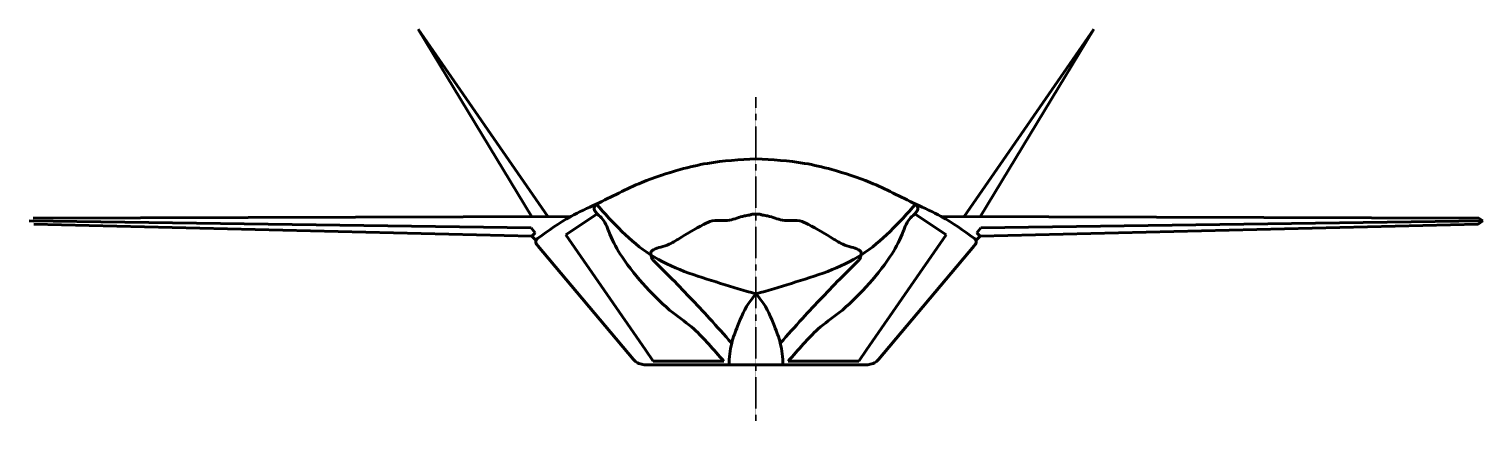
# Model space of a CAD drawing. Header units: millimetres. Extents: x -985956116104 to 1932156, y -552630487266 to 633586.
# Drawn here: x 93382 to 102167, y -185089 to -182722 of the extents above; entities that cross this region are included whole.
import ezdxf

# ---------------------------------------------------------------- set-up
doc = ezdxf.new("R2010")
doc.units = ezdxf.units.MM
doc.linetypes.add('CENTER', pattern=[2, 1.25, -0.25, 0.25, -0.25])
doc.layers.add('_axes (Оси)', color=6, linetype='CENTER', lineweight=30)
doc.layers.add('_basic (Основной)', color=4, linetype='Continuous', lineweight=60)

msp = doc.modelspace()

# ---------------------------------------------------------------- linework, layer by layer
at = {"layer": '_axes (Оси)', "transparency": 33554687}
msp.add_line((97774.677, -183133.648), (97774.677, -185088.857), dxfattribs=at)
at = {"layer": '_basic (Основной)', "transparency": 33554687}
for p, q in [((95732.789, -182722.297), (96420.444, -183855.391)), ((95732.789, -182722.297), (96517.583, -183855.098)), ((99816.566, -182722.297), (99031.771, -183855.098)), ((99816.566, -182722.297), (99128.911, -183855.391)), ((96654.398, -183854.685), (93406.121, -183864.485)), ((96815.382, -183837.654), (96625.543, -183964.269)), ((98733.972, -183837.654), (98923.812, -183964.269)), ((98894.957, -183854.685), (102143.234, -183864.485)), ((102143.234, -183864.485), (102167.068, -183880.116)), ((96415.74, -183922.424), (93382.287, -183880.116)), ((93411.985, -183900.32), (96421.02, -183972.584)), ((96440.549, -183952.038), (96415.74, -183922.424)), ((96421.02, -183972.584), (96440.549, -183952.038)), ((99108.806, -183952.038), (99133.614, -183922.424)), ((99128.335, -183972.584), (99108.806, -183952.038)), ((102137.369, -183900.32), (99128.335, -183972.584)), ((99133.614, -183922.424), (102167.068, -183880.116)), ((102167.068, -183880.116), (102137.369, -183900.32)), ((96421.02, -183972.584), (96445.929, -183999.055)), ((96455.557, -184030.786), (97034.506, -184718.427)), ((96625.543, -183964.269), (97106.266, -184659.297)), ((98923.812, -183964.269), (98443.088, -184659.297)), ((99093.798, -184030.786), (98514.849, -184718.427)), ((99128.335, -183972.584), (99103.426, -183999.055)), ((97106.266, -184659.297), (97153.123, -184727.042)), ((97153.123, -184727.042), (97579.846, -184727.042)), ((98396.232, -184727.042), (97969.509, -184727.042)), ((98443.088, -184659.297), (98396.232, -184727.042)), ((97114.86, -184750.958), (97774.677, -184750.958)), ((98434.494, -184750.958), (97774.677, -184750.958))]:
    msp.add_line(p, q, dxfattribs=at)
for points in [[(96455.324, -183986.789), (96656.076, -183853.763), (96809.407, -183779.392), (97084.084, -183648.947), (97317.173, -183570.607), (97481.001, -183533.34), (97774.677, -183505.849)], [(99094.031, -183986.789), (98893.278, -183853.763), (98739.947, -183779.392), (98465.271, -183648.947), (98232.182, -183570.607), (98068.353, -183533.34), (97774.677, -183505.849)], [(97579.846, -184727.042), (97488.701, -184625.647), (97398.868, -184533.247), (97274.938, -184436.915), (97109.623, -184279.95), (96965.366, -184097.772), (96891.12, -183960.372), (96847.842, -183870.593), (96817.68, -183839.793), (96800.631, -183819.478), (96797.352, -183801.13), (96809.407, -183779.392)], [(97774.677, -184322.25), (97560.573, -184257.924), (97137.392, -184085.712), (96809.407, -183779.392)], [(97140.558, -184087.734), (97141.52, -184066.68), (97154.525, -184054.941), (97199.833, -184038.59), (97250.175, -184021.4), (97324.01, -183979.054), (97478.125, -183892.562), (97496.584, -183884.177), (97554.897, -183877.888), (97614.888, -183875.792), (97704.245, -183851.055), (97735.089, -183845.434), (97757.323, -183839.984), (97774.677, -183839.984)], [(97774.677, -184322.25), (97988.781, -184257.924), (98411.963, -184085.712), (98739.947, -183779.392)], [(98408.797, -184087.734), (98407.834, -184066.68), (98394.829, -184054.941), (98349.521, -184038.59), (98299.179, -184021.4), (98225.344, -183979.054), (98071.229, -183892.562), (98052.77, -183884.177), (97994.457, -183877.888), (97934.466, -183875.792), (97845.109, -183851.055), (97814.266, -183845.434), (97792.031, -183839.984), (97774.677, -183839.984)], [(97969.509, -184727.042), (98060.653, -184625.647), (98150.486, -184533.247), (98274.416, -184436.915), (98439.731, -184279.95), (98583.989, -184097.772), (98658.235, -183960.372), (98701.512, -183870.593), (98731.675, -183839.793), (98748.724, -183819.478), (98752.002, -183801.13), (98739.947, -183779.392)], [(96455.324, -183986.789), (96447.077, -183996.504), (96444.765, -184011.526), (96455.557, -184030.786)], [(99094.031, -183986.789), (99102.277, -183996.504), (99104.59, -184011.526), (99093.798, -184030.786)], [(97154.789, -184119.856), (97145.857, -184106.027), (97140.558, -184087.734)], [(97627.98, -184618.702), (97494.209, -184471.043), (97252.622, -184216.632), (97154.789, -184119.856)], [(97921.374, -184618.702), (98055.146, -184471.043), (98296.733, -184216.632), (98394.566, -184119.856)], [(98394.566, -184119.856), (98403.498, -184106.027), (98408.797, -184087.734)], [(97774.677, -184322.25), (97740.636, -184363.089), (97663.58, -184516.472), (97627.98, -184618.702), (97610.713, -184750.958)], [(97774.677, -184322.25), (97808.719, -184363.089), (97885.775, -184516.472), (97921.374, -184618.702), (97938.642, -184750.958)], [(97034.506, -184718.427), (97051.667, -184733.135), (97083.845, -184747.083), (97114.86, -184750.958)], [(98514.849, -184718.427), (98497.687, -184733.135), (98465.509, -184747.083), (98434.494, -184750.958)]]:
    msp.add_spline(points, degree=3, dxfattribs=at)

doc.saveas('drawing.dxf')
